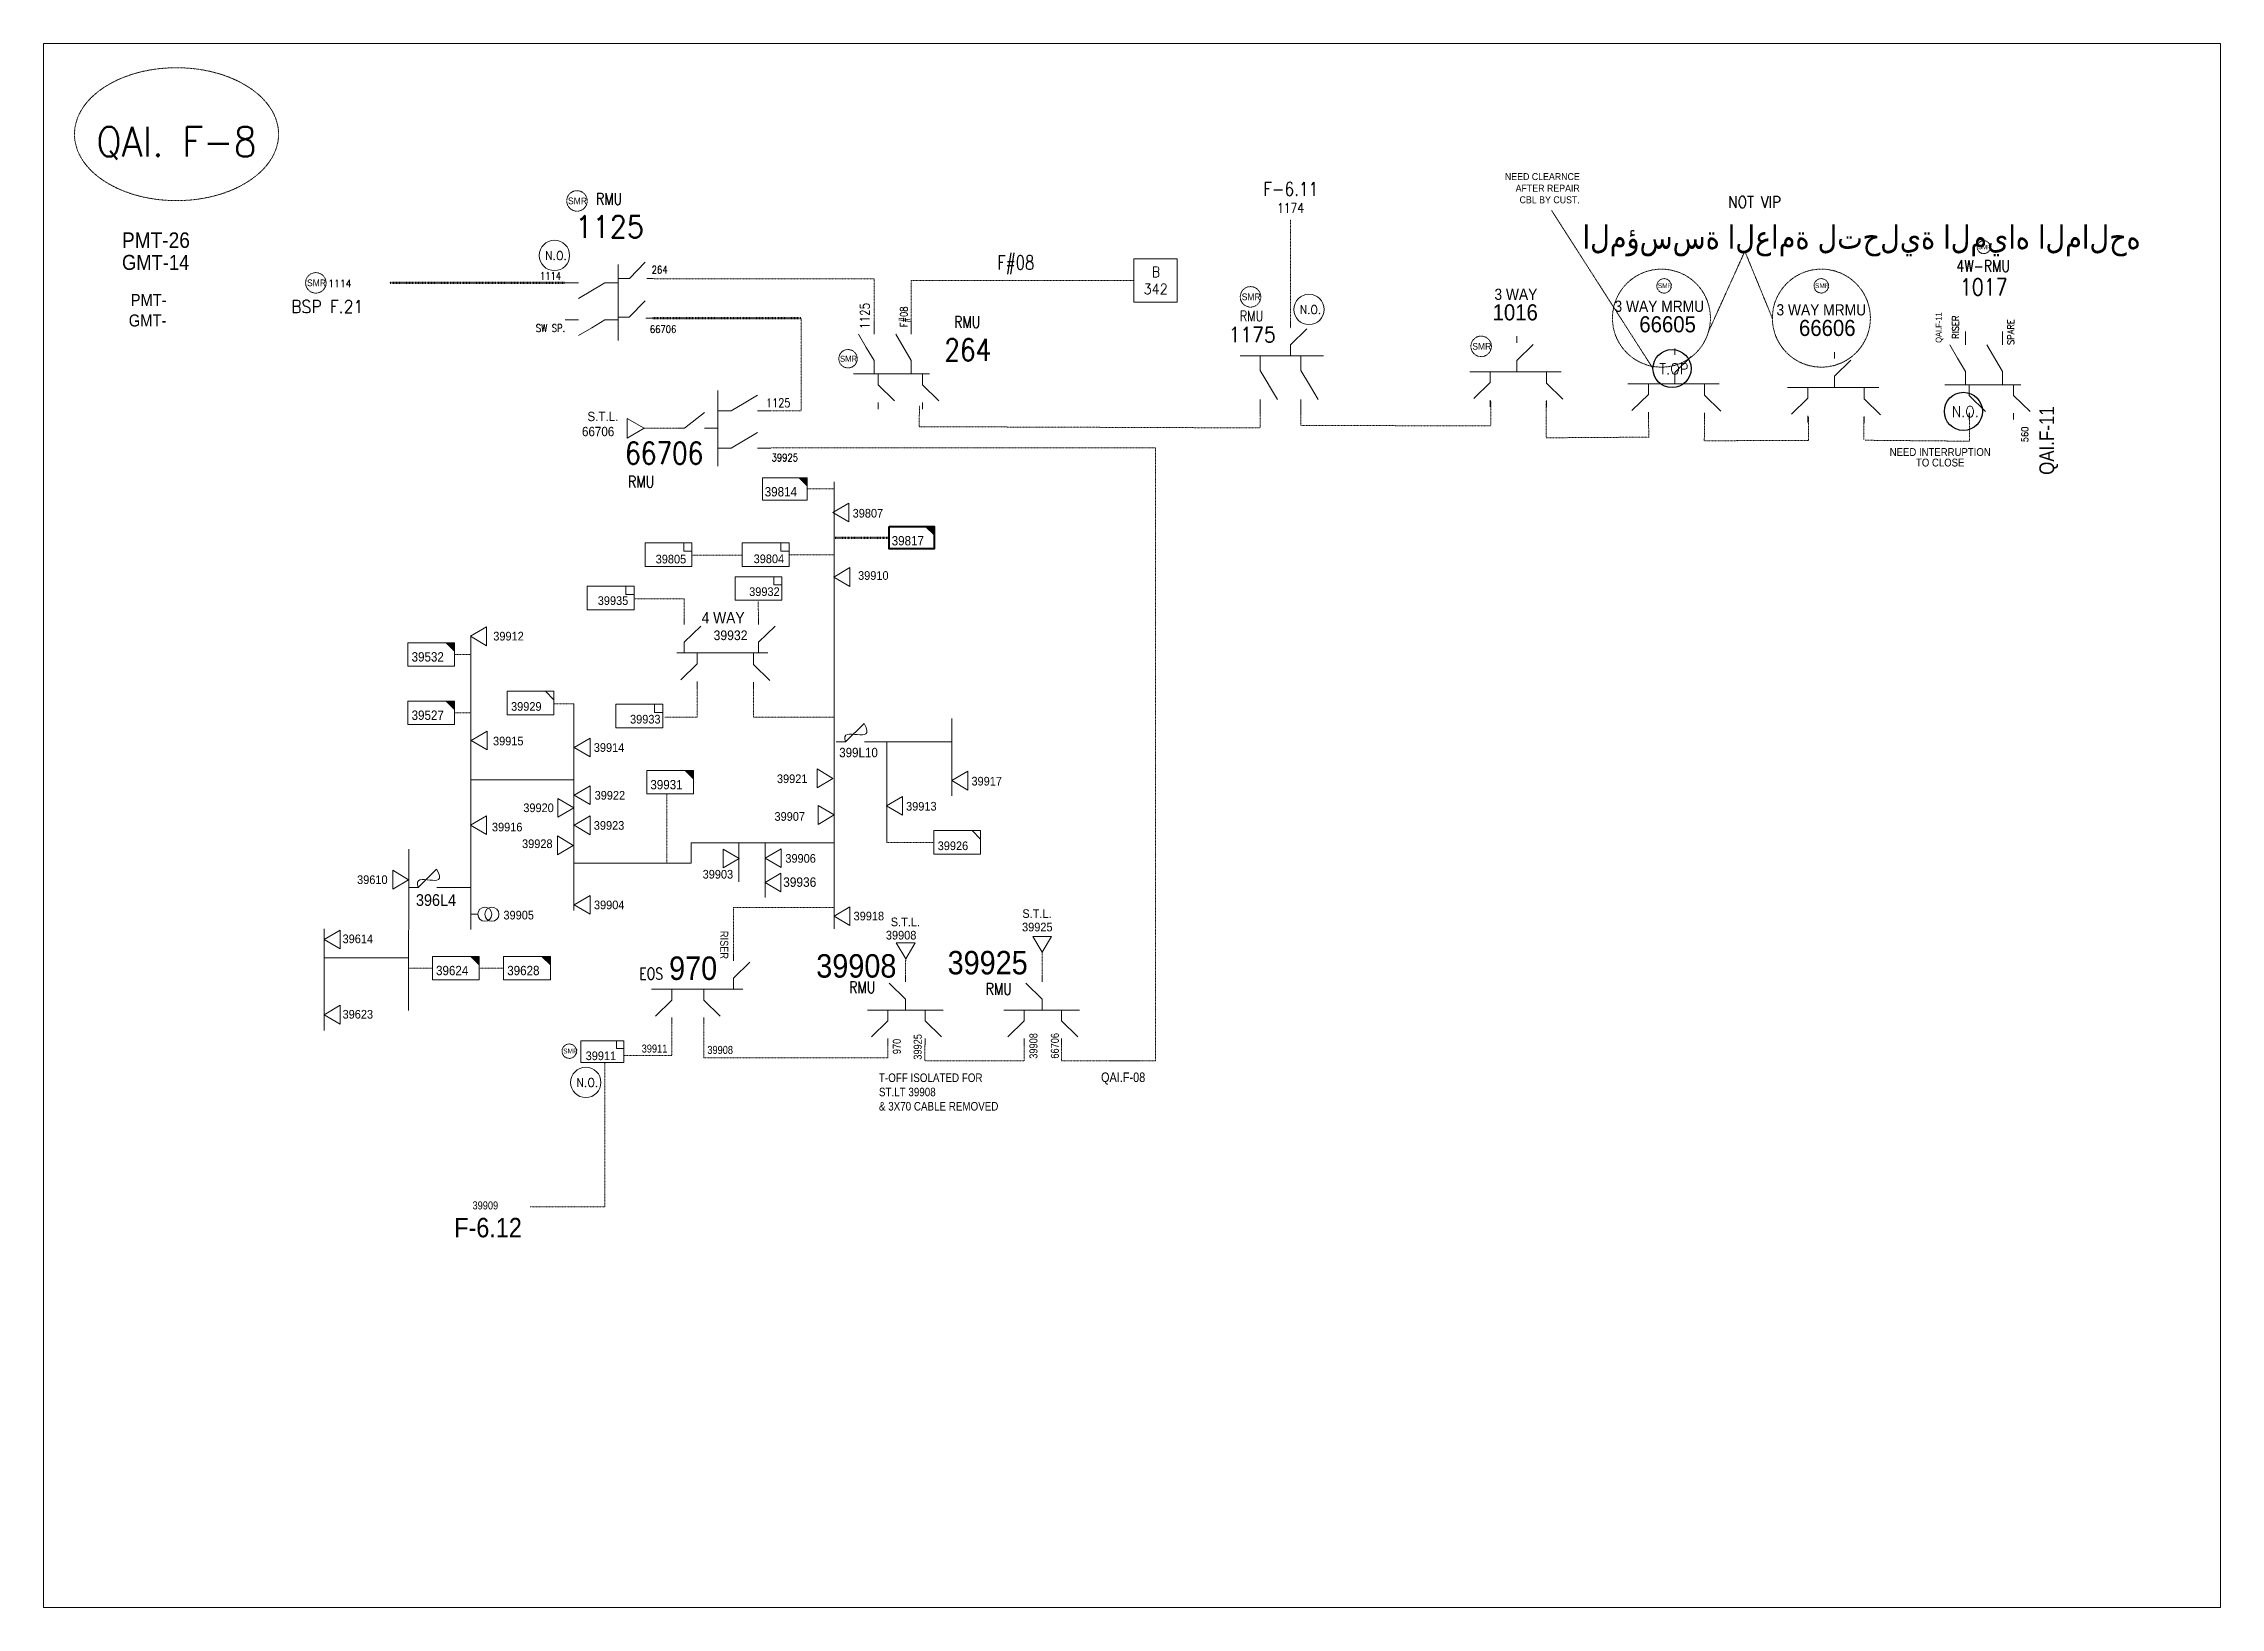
# Model space of a CAD drawing. Header units: metres. Extents: x 65984 to 144644, y -19036 to 23726.
# Drawn here: x 93797 to 95402, y 5881 to 7033 of the extents above; entities that cross this region are included whole.
import ezdxf
from ezdxf.enums import TextEntityAlignment as Align

# ---------------------------------------------------------------- set-up
doc = ezdxf.new("R2010")
doc.units = ezdxf.units.M
doc.header["$MEASUREMENT"] = 0
doc.linetypes.add('DGN Style 3', pattern=[0.013877, 0, -0.013877])
doc.layers.get('0').update_dxf_attribs({"color": 95, "lineweight": 40})
for name, color, linetype, lineweight in [('d_eos', 111, 'Continuous', 40), ('d_eos no', 121, 'Continuous', 40), ('d_fco', 5, 'Continuous', 40), ('d_fco text', 95, 'Continuous', 40), ('d_oh branch', 94, 'Continuous', 40), ('d_switch', 95, 'Continuous', 40), ('d_tf', 1, 'Continuous', 40), ('d_tf no', 6, 'Continuous', 40), ('d_tf_200', 1, 'Continuous', 40), ('d_ug cable', 95, 'Continuous', 40), ('d_unit sub', 7, 'Continuous', 40), ('FDR  2  19', 172, 'Continuous', 40), ('fedr no', 95, 'Continuous', 40), ('GRID STATION  04', 7, 'Continuous', 40), ('Level 37', 7, 'Continuous', 0), ('O H MAIN FEEDER', 4, 'Continuous', 100), ('SW N O', 114, 'Continuous', 30)]:
    doc.layers.add(name, color=color, linetype=linetype, lineweight=lineweight)
doc.styles.add('NASKHF', font='naskhf.shx', dxfattribs={"height": 8})
doc.styles.add('Style-Arial', font='arial.ttf')
doc.styles.add('Style-ENGINEERING', font='ENGINEERING.shx')
doc.styles.add('Style-msdefault', font='msdefault.shx')
doc.styles.add('Style-simplex', font='simplex.shx')
doc.styles.add('Style-STANDARD', font='STANDARD.shx')

msp = doc.modelspace()

# ---------------------------------------------------------------- texts
at = {"color": 7, "linetype": 'Continuous', "lineweight": 13, "style": 'Style-STANDARD', "width": 0.857143}
msp.add_text('F#08', height=10.32, dxfattribs=at).set_placement((94514.2, 6872.1), align=Align.MIDDLE_CENTER)
at = {"layer": 'd_eos no', "color": 7, "linetype": 'Continuous', "lineweight": 13, "style": 'Style-Arial', "width": 0.88}
for s, height, p in [('PMT-26', 11.45, (93855.3, 6894.2)), ('المؤسسة العامة لتحلية المياه المالحه', 17.197, (94932, 6899.4)), ('GMT-14', 11.01, (93855.3, 6877.6)), ('PMT-', 8.84, (93861.7, 6848.8)), ('GMT-', 8.84, (93860.3, 6833.7))]:
    msp.add_text(s, height=height, dxfattribs=at).set_placement(p, align=Align.TOP_LEFT)
at = {"layer": 'd_fco text', "color": 7, "linetype": 'DGN Style 3', "lineweight": 13, "style": 'Style-msdefault', "width": 0.92}
msp.add_text('399L10', height=6.93, dxfattribs=at).set_placement((94384, 6514.3), align=Align.TOP_LEFT)
at = {"layer": 'd_fco text', "color": 7, "linetype": 'Continuous', "lineweight": 13, "style": 'Style-msdefault', "width": 0.92}
msp.add_text('396L4', height=8.64, dxfattribs=at).set_placement((94072, 6406.4), align=Align.TOP_LEFT)
at = {"layer": 'd_switch', "color": 2, "linetype": 'Continuous', "lineweight": 13, "style": 'Style-msdefault', "width": 0.857143}
msp.add_text('QAI.F-11', height=4.45, rotation=90, dxfattribs=at).set_placement((95192.2, 6812.8), align=Align.TOP_LEFT)
at = {"layer": 'd_switch', "color": 7, "linetype": 'Continuous', "lineweight": 13, "style": 'Style-msdefault', "width": 0.857143}
msp.add_text('QAI.F-11', height=10.87, rotation=90, dxfattribs=at).set_placement((95268.7, 6715.5), align=Align.TOP_LEFT)
at = {"layer": 'd_switch', "color": 7, "linetype": 'Continuous', "lineweight": 13, "style": 'Style-ENGINEERING', "width": 0.857143}
msp.add_text('39911', height=5.93, dxfattribs=at).set_placement((94257.3, 6295.6), align=Align.TOP_RIGHT)
at = {"layer": 'd_switch', "color": 2, "linetype": 'Continuous', "lineweight": 13, "style": 'Style-msdefault', "width": 0.857143}
msp.add_text('QAI.F-08', height=7.01, dxfattribs=at).set_placement((94577, 6275), align=Align.TOP_LEFT)
at = {"layer": 'd_switch', "color": 2, "linetype": 'Continuous', "lineweight": 13, "insert": (94413.3, 6274.3), "char_height": 6.31, "attachment_point": 1, "style": 'NASKHF'}
msp.add_mtext('\\Fmsdefault;\\H1x;\\W0.857143;T-OFF ISOLATED FOR \\PST.LT 39908\\P& 3X70 CABLE REMOVED', dxfattribs=at)
at = {"layer": 'd_switch', "color": 55, "linetype": 'Continuous', "lineweight": 13, "insert": (94100.2, 6153.3), "char_height": 14.332, "attachment_point": 7, "style": 'NASKHF'}
msp.add_mtext('\\Fmsdefault;\\H1x;\\W0.9;F-6.12\\P', dxfattribs=at)
at = {"layer": 'd_tf no', "color": 1, "linetype": 'Continuous', "lineweight": 40, "style": 'Style-msdefault'}
for s, height, width, p in [('SMR', 4.97, 0.945946, (94184.1, 6919.9)), ('SMR', 3.18, 0.945946, (95223.6, 6885)), ('SMR', 4.97, 0.945946, (93991.7, 6859.5)), ('SMR', 3.53, 0.945946, (94987.4, 6856.7)), ('SMR', 3.53, 0.945946, (95103.3, 6856.7)), ('SMR', 4.97, 0.945946, (94680.7, 6849.2)), ('SMR', 4.97, 0.945946, (94850.7, 6812.7)), ('SMR', 4.48, 0.945946, (94384.6, 6803.3)), ('39817', 6.91, 0.925, (94422.7, 6670.4)), ('SMR', 3.53, 0.945946, (94180.5, 6292.6))]:
    msp.add_text(s, height=height, dxfattribs=dict(at, width=width)).set_placement(p, align=Align.TOP_LEFT)
at = {"layer": 'd_tf no', "color": 2, "linetype": 'Continuous', "lineweight": 13, "style": 'Style-msdefault', "width": 0.945946}
for s, p in [('1016', (94899, 6841.2)), ('66605', (95015.5, 6832.4)), ('66606', (95133.2, 6829.7))]:
    msp.add_text(s, height=11.85, dxfattribs=at).set_placement(p, align=Align.TOP_RIGHT)
at = {"layer": 'd_tf no', "color": 1, "linetype": 'Continuous', "lineweight": 13, "style": 'Style-msdefault'}
for s, height, width, p in [('66706', 6.91, 0.925, (94194.4, 6750.9)), ('39814', 6.91, 0.925, (94329.1, 6706.5)), ('39807', 6.39, 0.945946, (94393.9, 6690.4)), ('39910', 6.39, 0.945946, (94397.9, 6644.5)), ('39912', 6.39, 0.945946, (94129, 6599.8)), ('39532', 6.91, 0.925, (94068.8, 6584.8)), ('39929', 6.39, 0.945946, (94142.1, 6548)), ('39527', 6.91, 0.925, (94068.8, 6541.8)), ('39915', 6.39, 0.945946, (94128.8, 6522.5)), ('39914', 6.39, 0.945946, (94203.1, 6517.7)), ('39931', 6.91, 0.925, (94244.8, 6490.6)), ('39921', 6.39, 0.945946, (94338.1, 6494.7)), ('39917', 6.39, 0.945946, (94481.5, 6492.9)), ('39922', 6.39, 0.945946, (94203.7, 6482.5)), ('39913', 6.39, 0.945946, (94433.3, 6474.4)), ('39916', 6.39, 0.945946, (94128, 6459.1)), ('39923', 6.39, 0.945946, (94203.1, 6460.3)), ('39907', 6.39, 0.945946, (94336.3, 6466.9)), ('39906', 6.39, 0.945946, (94344.3, 6436)), ('39926', 6.39, 0.945946, (94456.6, 6445.3)), ('39936', 6.94, 0.945946, (94342.7, 6418.8)), ('39905', 6.39, 0.945946, (94136.5, 6394.2)), ('39904', 6.39, 0.945946, (94203.2, 6401.7)), ('39918', 6.39, 0.945946, (94394.6, 6393.5)), ('39614', 6.39, 0.945946, (94017.9, 6376.7)), ('39908', 6.39, 0.945946, (94418.4, 6379.4)), ('39925', 6.39, 0.945946, (94518.8, 6385.4)), ('39624', 6.91, 0.925, (94086.8, 6353.6)), ('39628', 6.91, 0.925, (94139.3, 6353.6)), ('39623', 6.39, 0.945946, (94017.9, 6321.1))]:
    msp.add_text(s, height=height, dxfattribs=dict(at, width=width)).set_placement(p, align=Align.TOP_LEFT)
at = {"layer": 'd_tf no', "color": 1, "linetype": 'Continuous', "lineweight": 13, "style": 'Style-msdefault', "width": 0.945946}
for s, p in [('39805', (94271.2, 6656.6)), ('39804', (94343.4, 6656.8)), ('39932', (94340.1, 6632.6)), ('39935', (94228.5, 6626)), ('39933', (94252.3, 6538.6)), ('39610', (94051.1, 6420.3)), ('39903', (94305.8, 6424.3))]:
    msp.add_text(s, height=6.39, dxfattribs=at).set_placement(p, align=Align.TOP_RIGHT)
at = {"layer": 'd_tf no', "color": 7, "linetype": 'Continuous', "lineweight": 13, "style": 'Style-msdefault', "width": 0.945946}
msp.add_text('39932', height=7.11, dxfattribs=at).set_placement((94316.4, 6600.8), align=Align.TOP_RIGHT)
at = {"layer": 'd_tf no', "color": 1, "linetype": 'Continuous', "lineweight": 13, "style": 'Style-msdefault', "width": 0.945946}
for s, p in [('39920', (94173.6, 6473.3)), ('39928', (94172.7, 6446.8))]:
    msp.add_text(s, height=6.39, rotation=359.9943, dxfattribs=at).set_placement(p, align=Align.TOP_RIGHT)
at = {"layer": 'd_tf no', "color": 7, "linetype": 'Continuous', "lineweight": 13, "style": 'Style-msdefault', "width": 0.945946}
for p in [(94422, 6389.2), (94519, 6395.3)]:
    msp.add_text('S.T.L.', height=6.39, dxfattribs=at).set_placement(p, align=Align.TOP_LEFT)
at = {"layer": 'd_tf no', "color": 2, "linetype": 'Continuous', "lineweight": 13, "style": 'Style-msdefault', "width": 0.945946}
msp.add_text('39911', height=6.39, dxfattribs=at).set_placement((94197.1, 6290.5), align=Align.TOP_LEFT)
at = {"layer": 'd_tf no', "color": 2, "linetype": 'Continuous', "lineweight": 13, "insert": (94929.9, 6937.9), "char_height": 5.132, "attachment_point": 3, "style": 'NASKHF'}
msp.add_mtext('\\Fmsdefault;\\H1x;\\W0.945946;NEED CLEARNCE\\PAFTER REPAIR\\PCBL BY CUST.', dxfattribs=at)
at = {"layer": 'd_tf no', "color": 1, "linetype": 'Continuous', "lineweight": 13, "insert": (94198.4, 6762), "char_height": 13.824, "attachment_point": 1, "style": 'NASKHF'}
msp.add_mtext('\\Fmsdefault;\\H0.5x;\\W0.925;S.T.L.', dxfattribs=at)
at = {"layer": 'd_tf no', "color": 1, "linetype": 'Continuous', "lineweight": 13, "ltscale": 1.252092, "insert": (95195.6, 6728.4), "char_height": 5.802, "attachment_point": 5, "line_spacing_factor": 0.8, "style": 'Style-ENGINEERING'}
msp.add_mtext('\\H1x;\\W0.909091;NEED INTERRUPTION \\PTO CLOSE', dxfattribs=at)
at = {"layer": 'fedr no', "color": 6, "linetype": 'Continuous', "lineweight": 13, "insert": (93895.5, 6960), "char_height": 21.97, "attachment_point": 5, "style": 'Style-STANDARD'}
msp.add_mtext('QAI. F-8', dxfattribs=at)
at = {"layer": 'GRID STATION  04', "color": 1, "linetype": 'Continuous', "lineweight": 13, "style": 'Style-STANDARD'}
for s, p in [('B', (94617.5, 6865.1)), ('342', (94617.3, 6852.5))]:
    msp.add_text(s, height=7.62, dxfattribs=at).set_placement(p, align=Align.MIDDLE_CENTER)
at = {"layer": 'Level 37', "color": 2, "linetype": 'Continuous', "lineweight": 13}
for s, height, style, width, p in [('RMU', 8.63, 'Style-STANDARD', 0.854701, (94214.4, 6918.9)), ('1125', 16.22, 'Style-simplex', 0.909091, (94214.8, 6898.4)), ('4W-RMU', 8.63, 'Style-STANDARD', 0.854701, (95227.3, 6869.4)), ('1114', 5.49, 'Style-simplex', 0.909091, (94015.9, 6856.5)), ('1017', 12.38, 'Style-STANDARD', 0.909091, (95227.7, 6854)), ('RMU', 8.63, 'Style-STANDARD', 0.854701, (94478.4, 6828.1)), ('264', 16.22, 'Style-STANDARD', 0.909091, (94478.8, 6807.6))]:
    msp.add_text(s, height=height, dxfattribs=dict(at, style=style, width=width)).set_placement(p, align=Align.MIDDLE_CENTER)
at = {"layer": 'Level 37', "color": 7, "linetype": 'Continuous', "lineweight": 13}
for s, height, style, width, p in [('NOT VIP', 8.63, 'Style-simplex', 0.854701, (95058.8, 6916.5)), ('264', 5.49, 'Style-STANDARD', 0.909091, (94251.6, 6866.7)), ('1114', 5.49, 'Style-STANDARD', 0.909091, (94171.2, 6862.1)), ('SW SP.', 5.49, 'Style-STANDARD', 0.909091, (94171.2, 6823.7)), ('66706', 5.49, 'Style-STANDARD', 0.909091, (94254.2, 6822.8)), ('66706', 16.22, 'Style-STANDARD', 0.909091, (94255, 6731.5)), ('39925', 5.49, 'Style-STANDARD', 0.909091, (94343.9, 6728.2)), ('RMU', 8.63, 'Style-STANDARD', 0.854701, (94238, 6710.4)), ('EOS', 8.63, 'Style-STANDARD', 0.854701, (94245.4, 6347.8)), ('RMU', 8.63, 'Style-STANDARD', 0.854701, (94401, 6337.8)), ('RMU', 8.63, 'Style-STANDARD', 0.854701, (94501.6, 6336.6))]:
    msp.add_text(s, height=height, dxfattribs=dict(at, style=style, width=width)).set_placement(p, align=Align.MIDDLE_CENTER)
at = {"layer": 'Level 37', "color": 2, "linetype": 'Continuous', "lineweight": 13, "style": 'Style-Arial', "width": 0.88}
for s, p in [('3 WAY', (94867, 6852.7)), ('3 WAY MRMU', (94955.5, 6843.9)), ('3 WAY MRMU', (95074.9, 6841.3))]:
    msp.add_text(s, height=8.27, dxfattribs=at).set_placement(p, align=Align.TOP_LEFT)
at = {"layer": 'Level 37', "color": 55, "linetype": 'Continuous', "lineweight": 13, "ltscale": 1.47152, "style": 'Style-simplex', "width": 0.909091}
msp.add_text('BSP F.21', height=9.37, dxfattribs=at).set_placement((94006.6, 6839.5), align=Align.MIDDLE_CENTER)
at = {"layer": 'Level 37', "color": 7, "linetype": 'Continuous', "lineweight": 13, "ltscale": 0.616242, "style": 'Style-STANDARD', "width": 0.909091}
msp.add_text('1125', height=6.88, rotation=90, dxfattribs=at).set_placement((94402.9, 6832.6), align=Align.MIDDLE_CENTER)
at = {"layer": 'Level 37', "color": 7, "linetype": 'Continuous', "lineweight": 13, "width": 0.909091}
for s, height, style, p in [('F#08', 5.49, 'Style-STANDARD', (94431.7, 6831.9)), ('560', 4.94, 'Style-simplex', (95258, 6745.3))]:
    msp.add_text(s, height=height, rotation=90, dxfattribs=dict(at, style=style)).set_placement(p, align=Align.MIDDLE_CENTER)
at = {"layer": 'Level 37', "color": 2, "linetype": 'Continuous', "lineweight": 13, "ltscale": 0.9}
for s, height, style, width, p in [('RMU', 7.77, 'Style-STANDARD', 0.854701, (94688, 6832.6)), ('1175', 11.14, 'Style-simplex', 0.909091, (94688.4, 6818.8))]:
    msp.add_text(s, height=height, dxfattribs=dict(at, style=style, width=width)).set_placement(p, align=Align.MIDDLE_CENTER)
at = {"layer": 'Level 37', "color": 2, "linetype": 'Continuous', "lineweight": 13, "style": 'Style-simplex', "width": 0.909091}
for s, p in [('RISER', (95206.9, 6824.3)), ('SPARE', (95247.6, 6820.7))]:
    msp.add_text(s, height=4.94, rotation=90, dxfattribs=at).set_placement(p, align=Align.MIDDLE_CENTER)
at = {"layer": 'Level 37', "color": 7, "linetype": 'Continuous', "lineweight": 13, "ltscale": 0.57423, "style": 'Style-STANDARD', "width": 0.909091}
msp.add_text('1125', height=6.34, dxfattribs=at).set_placement((94339, 6768.6), align=Align.MIDDLE_CENTER)
at = {"layer": 'Level 37', "color": 7, "linetype": 'Continuous', "lineweight": 13}
for s, height, style, width, p in [('4 WAY', 8.27, 'Style-Arial', 0.88, (94282.6, 6614.3)), ('970', 17.28, 'Style-Arial', 0.88, (94258.6, 6360.5)), ('39908', 17.28, 'Style-Arial', 0.88, (94367.1, 6362.2)), ('39925', 17.28, 'Style-Arial', 0.88, (94463.9, 6364.6)), ('39908', 5.93, 'Style-ENGINEERING', 0.857143, (94286.8, 6294.6))]:
    msp.add_text(s, height=height, dxfattribs=dict(at, style=style, width=width)).set_placement(p, align=Align.TOP_LEFT)
at = {"layer": 'Level 37', "color": 7, "linetype": 'Continuous', "lineweight": 13, "style": 'Style-ENGINEERING', "width": 0.857143}
msp.add_text('RISER', height=5.93, rotation=270, dxfattribs=at).set_placement((94302.2, 6358.6), align=Align.TOP_RIGHT)
for s, rotation, p in [('39925', 90, (94438.9, 6284.4)), ('39908', 90, (94524.2, 6285.1)), ('66706', 90, (94540, 6285.2)), ('39909', 0.0075, (94113.7, 6180))]:
    msp.add_text(s, height=5.93, rotation=rotation, dxfattribs=at).set_placement(p, align=Align.TOP_LEFT)
at = {"layer": 'Level 37', "color": 55, "linetype": 'Continuous', "lineweight": 13, "ltscale": 0.81, "insert": (94716.9, 6926.2), "char_height": 10.024, "attachment_point": 5, "line_spacing_factor": 0.6, "style": 'Style-STANDARD'}
msp.add_mtext('\\H1x;\\W0.909091;F-6.11', dxfattribs=at)
at = {"layer": 'Level 37', "color": 7, "linetype": 'Continuous', "lineweight": 13, "ltscale": 0.64872, "insert": (94716.7, 6912.2), "char_height": 7.03, "attachment_point": 5, "line_spacing_factor": 0.6, "style": 'Style-STANDARD'}
msp.add_mtext('\\H1x;\\W0.909091;1174', dxfattribs=at)
at = {"layer": 'Level 37', "color": 7, "linetype": 'Continuous', "lineweight": 13, "insert": (94423.5, 6288.5), "char_height": 5.927, "attachment_point": 1, "rotation": 90, "style": 'NASKHF'}
msp.add_mtext('\\FENGINEERING;\\H1x;\\W0.857143;970', dxfattribs=at)

# ---------------------------------------------------------------- blocks, each defined once
blk = doc.blocks.new('*U1043')
at = {"layer": 'd_eos', "color": 2, "linetype": 'Continuous', "lineweight": 13, "ltscale": 1.103054}
for p, q in [((-19.7, 13.2), (-19.7, 26.5)), ((17.4, 13.2), (17.4, 26.5)), ((-19.7, -13.2), (-4.1, 13.2)), ((25.3, 0), (33.1, 13.2)), ((-19.7, -26.5), (-19.7, -13.2)), ((17.4, -13.2), (25.3, 0)), ((17.4, -26.5), (17.4, -13.2)), ((-37.9, -26.5), (37.9, -26.5))]:
    blk.add_line(p, q, dxfattribs=at)
blk = doc.blocks.new('*U1044')
at = {"layer": 'd_eos', "color": 7, "linetype": 'Continuous', "lineweight": 13, "ltscale": 1.103054}
for p, q in [((0, 31.5), (0, -31.5)), ((-33.2, 0), (-27.6, 0)), ((-27.6, 0), (-11, -13)), ((-11, 0), (0, 0)), ((0, 16.4), (11, 16.4)), ((11, 16.4), (33, 3.4)), ((33, 16.4), (44, 16.4)), ((0, -14.5), (11, -14.5)), ((11, -14.5), (22, -21)), ((33, -14.5), (44, -14.5)), ((22, -21), (33, -27.5))]:
    blk.add_line(p, q, dxfattribs=at)
blk = doc.blocks.new('*U1045')
at = {"layer": 'd_eos', "color": 7, "linetype": 'Continuous', "lineweight": 13, "ltscale": 1.103054}
for p, q in [((0.15, 4.67), (-6.85, 11.47)), ((0.15, 12.11), (0.15, 14.94)), ((16.17, 0.02), (-16.15, 0.02)), ((-7.43, 0.02), (-7.43, -4.63)), ((0.15, 0.02), (0.15, 4.67)), ((8.43, 0.02), (8.43, -4.63)), ((-7.43, -4.63), (-14.43, -11.43)), ((8.43, -4.63), (15.43, -11.43)), ((-7.43, -12.08), (-7.43, -14.9)), ((8.43, -12.07), (8.43, -14.9))]:
    blk.add_line(p, q, dxfattribs=at)
blk = doc.blocks.new('TF3')
at = {"color": 0, "linetype": 'ByBlock', "lineweight": -2}
for p, q in [((11.3, 9), (18.3, 9)), ((18.3, 9), (18.3, 2))]:
    blk.add_line(p, q, dxfattribs=at)
at = {"color": 0, "linetype": 'ByBlock', "lineweight": -2, "flags": 128}
blk.add_lwpolyline([(18.3, 2), (11.3, 2), (11.3, 9)], dxfattribs=at)
at = {"color": 0, "linetype": 'ByBlock', "lineweight": -2}
blk.add_3dface([(-21.7, 9), (18.3, 9), (18.3, -11), (-21.7, -11)], dxfattribs=at)
blk = doc.blocks.new('TFU_94')
at = {"layer": 'd_tf_200', "color": 1, "linetype": 'Continuous', "lineweight": 13}
blk.add_line((0, 10), (0, 0), dxfattribs=at)
for centre in [(0, 30), (0, 20)]:
    blk.add_circle(centre, 10, dxfattribs=at)
blk = doc.blocks.new('TF_8')
at = {"color": 0, "linetype": 'ByBlock', "lineweight": -2}
blk.add_line((6.3, 4.95), (9.9, 1.35), dxfattribs=at)
blk.add_3dface([(-10.1, 4.95), (9.9, 4.95), (9.9, -5.05), (-10.1, -5.05)], dxfattribs=at)
blk = doc.blocks.new('exist.us-1000kva')
at = {"color": 0, "linetype": 'ByBlock', "lineweight": -2, "flags": 128}
blk.add_lwpolyline([(40, 12.9), (32.8, 20), (40, 20)], close=True, dxfattribs=at)
at = {"color": 0, "linetype": 'ByBlock', "lineweight": -2, "extrusion": (0, 0, -1)}
blk.add_solid([(-40, 12.9), (-32.8, 20), (-40, 20)], dxfattribs=at)
at = {"color": 0, "linetype": 'ByBlock', "lineweight": -2, "xscale": 2, "yscale": 2}
blk.add_blockref('TF_8', (20.2, 10.1), dxfattribs=at)
blk = doc.blocks.new('FUSE01')
at = {"color": 0, "linetype": 'ByBlock', "lineweight": -2}
blk.add_line((0, -17.15), (0, -22.55), dxfattribs=at)
at = {"color": 0, "linetype": 'ByBlock', "lineweight": -2, "flags": 128}
blk.add_lwpolyline([(0, 0.05), (0, -5.75), (-11.2, -16.95)], dxfattribs=at)
at = {"color": 0, "linetype": 'ByBlock', "lineweight": -2}
blk.add_open_spline([(-11.2, -16.95), (3.4, -25.35), (-11.6, -1.35), (0, -5.75)], degree=3, dxfattribs=at)
blk = doc.blocks.new('TRA1_788')
at = {"layer": 'd_tf', "color": 1, "linetype": 'Continuous', "lineweight": 13, "ltscale": 0.000677655, "flags": 128}
blk.add_lwpolyline([(10, -17), (0, 0), (-10, -17)], close=True, dxfattribs=at)
blk = doc.blocks.new('TRA1_787')
at = {"layer": 'd_tf', "color": 1, "linetype": 'Continuous', "lineweight": 13, "ltscale": 0.000677655, "xscale": 1.000046564039522, "yscale": 1.000046564039522, "zscale": 1.000046564039522, "rotation": 180}
blk.add_blockref('TRA1_788', (0, 0), dxfattribs=at)
blk = doc.blocks.new('TRA1_790')
at = {"layer": 'd_tf', "color": 1, "linetype": 'Continuous', "lineweight": 13, "ltscale": 0.00062494, "flags": 128}
blk.add_lwpolyline([(10, -17), (0, 0), (-10, -17)], close=True, dxfattribs=at)
blk = doc.blocks.new('TRA1_789')
at = {"layer": 'd_tf', "color": 1, "linetype": 'Continuous', "lineweight": 13, "ltscale": 0.00062494, "xscale": 1.000046566207837, "yscale": 1.000046566207837, "zscale": 1.000046566207837, "rotation": 180}
blk.add_blockref('TRA1_790', (0, 0), dxfattribs=at)
blk = doc.blocks.new('TRA1_792')
at = {"layer": 'd_tf', "color": 1, "linetype": 'Continuous', "lineweight": 13, "ltscale": 0.00062494, "extrusion": (0, 0, -1), "flags": 128}
blk.add_lwpolyline([(-10, -17), (0, 0), (10, -17)], close=True, dxfattribs=at)
blk = doc.blocks.new('TRA1_791')
at = {"layer": 'd_tf', "color": 1, "linetype": 'Continuous', "lineweight": 13, "ltscale": 0.00062494, "xscale": 1.000046566207836, "yscale": 1.000046566207836, "zscale": 1.000046566207836, "rotation": 180}
blk.add_blockref('TRA1_792', (0, 0), dxfattribs=at)
blk = doc.blocks.new('TRA1_794')
at = {"layer": 'd_tf', "color": 1, "linetype": 'Continuous', "lineweight": 13, "ltscale": 0.00062494, "extrusion": (0, 0, -1), "flags": 128}
blk.add_lwpolyline([(-10, -17), (0, 0), (10, -17)], close=True, dxfattribs=at)
blk = doc.blocks.new('TRA1_793')
at = {"layer": 'd_tf', "color": 1, "linetype": 'Continuous', "lineweight": 13, "ltscale": 0.00062494, "xscale": 1.000046566207837, "yscale": 1.000046566207837, "zscale": 1.000046566207837, "rotation": 180}
blk.add_blockref('TRA1_794', (0, 0), dxfattribs=at)
blk = doc.blocks.new('TRA1_796')
at = {"layer": 'd_tf', "color": 1, "linetype": 'Continuous', "lineweight": 13, "ltscale": 0.000633126, "extrusion": (0, 0, -1), "flags": 128}
blk.add_lwpolyline([(-10, -17), (0, 0), (10, -17)], close=True, dxfattribs=at)
blk = doc.blocks.new('TRA1_795')
at = {"layer": 'd_tf', "color": 1, "linetype": 'Continuous', "lineweight": 13, "ltscale": 0.000633126, "xscale": 1.000046566207835, "yscale": 1.000046566207835, "zscale": 1.000046566207835, "rotation": 180}
blk.add_blockref('TRA1_796', (0, 0), dxfattribs=at)
blk = doc.blocks.new('TRA1_1499')
at = {"layer": 'd_tf', "color": 1, "linetype": 'Continuous', "lineweight": 13, "ltscale": 0.000607677, "extrusion": (0, 0, -1), "flags": 128}
blk.add_lwpolyline([(-10, -17), (0, 0), (10, -17)], close=True, dxfattribs=at)
blk = doc.blocks.new('TRA1_1498')
at = {"layer": 'd_tf', "color": 1, "linetype": 'Continuous', "lineweight": 13, "ltscale": 0.000607677, "xscale": 1.000046566207835, "yscale": 1.000046566207835, "zscale": 1.000046566207835, "rotation": 180}
blk.add_blockref('TRA1_1499', (0, 0), dxfattribs=at)
blk = doc.blocks.new('*U893')
at = {"layer": 'SW N O', "color": 3, "lineweight": 13}
blk.add_circle((0, 0), 16.8, dxfattribs=at)
at = {"layer": 'SW N O', "color": 3, "lineweight": 13, "style": 'Style-STANDARD'}
blk.add_text('N.O.', height=9.6, dxfattribs=at).set_placement((1.7, -0.2), align=Align.MIDDLE_CENTER)
blk = doc.blocks.new('*U4012')
at = {"layer": 'd_eos', "color": 2, "linetype": 'Continuous', "lineweight": 13, "ltscale": 1.136423}
for p, q in [((-19.7, 13.2), (-19.7, 26.5)), ((17.4, 13.2), (17.4, 26.5)), ((-19.7, -13.2), (-4.1, 13.2)), ((25.3, 0), (33.1, 13.2)), ((-19.7, -26.5), (-19.7, -13.2)), ((17.4, -13.2), (25.3, 0)), ((17.4, -26.5), (17.4, -13.2)), ((-37.9, -26.5), (37.9, -26.5))]:
    blk.add_line(p, q, dxfattribs=at)
blk = doc.blocks.new('*U4159')
at = {"layer": 'SW N O', "color": 3, "ltscale": 0.426762}
blk.add_circle((0, 0), 16.8, dxfattribs=at)
at = {"layer": 'SW N O', "color": 3, "style": 'Style-STANDARD'}
blk.add_text('N.O.', height=9.6, dxfattribs=at).set_placement((1.7, -0.2), align=Align.MIDDLE_CENTER)
blk = doc.blocks.new('*U4210')
at = {"layer": 'SW N O', "color": 5, "ltscale": 0.426762}
blk.add_circle((0, 0), 16.8, dxfattribs=at)
at = {"layer": 'SW N O', "color": 5, "style": 'Style-STANDARD'}
blk.add_text('T.OP', height=9.6, dxfattribs=at).set_placement((1.7, -0.2), align=Align.MIDDLE_CENTER)

# ---------------------------------------------------------------- linework, layer by layer
at = {"color": 2, "linetype": 'DGN Style 3', "lineweight": 13}
for p, q in [((94909, 6910.6), (94983.9, 6793.8)), ((95051, 6879), (95024.6, 6820.6)), ((95051.8, 6879.8), (95071.9, 6830.8))]:
    msp.add_line(p, q, dxfattribs=at)
at = {"layer": 'd_eos', "color": 2, "linetype": 'Continuous', "lineweight": 13, "ltscale": 1.103054}
for p, q in [((94229.3, 6860.1), (94241, 6872.2)), ((94221.2, 6860.1), (94229.3, 6860.1)), ((94242.1, 6860.1), (94247, 6860.1)), ((94229.2, 6831.7), (94240.9, 6843.8)), ((94241.5, 6830.9), (94246.4, 6830.9)), ((94716.7, 6824.2), (94716.7, 6829.1)), ((94716.7, 6811.3), (94728.8, 6823.1)), ((94716.7, 6803.3), (94716.7, 6811.3)), ((94883.5, 6812.7), (94883.5, 6817.6)), ((94883.5, 6799.8), (94895.6, 6811.6)), ((95000, 6803.9), (95000, 6808.7)), ((95117.7, 6801.2), (95117.7, 6806)), ((94412.6, 6789.8), (94412.6, 6781.8)), ((94445.3, 6789.8), (94445.3, 6781.8)), ((94916.2, 6791.5), (94848.9, 6791.5)), ((94863.9, 6791.5), (94863.9, 6783.5)), ((94883.5, 6791.8), (94883.5, 6799.8)), ((94905.4, 6791), (94905.4, 6783)), ((95000, 6791), (95012.1, 6802.7)), ((95000, 6783), (95000, 6791)), ((95117.7, 6788.3), (95129.8, 6800)), ((95117.7, 6780.3), (95117.7, 6788.3)), ((94412.6, 6781.8), (94424.7, 6770)), ((94445.3, 6781.8), (94457.4, 6770)), ((94863.9, 6783.5), (94851.8, 6771.7)), ((94905.4, 6783), (94917.5, 6771.3)), ((95032.7, 6782.7), (94965.4, 6782.7)), ((94980.5, 6774.7), (94968.4, 6762.9)), ((94980.5, 6782.7), (94980.5, 6774.7)), ((95021.9, 6782.2), (95021.9, 6774.2)), ((95021.9, 6774.2), (95034, 6762.5)), ((95150.4, 6780), (95083.1, 6780)), ((95098.1, 6772), (95086, 6760.2)), ((95098.1, 6780), (95098.1, 6772)), ((95139.6, 6779.5), (95139.6, 6771.5)), ((95217, 6781.9), (95217, 6773.9)), ((95217, 6773.9), (95229.1, 6762.2)), ((95249.7, 6781.9), (95249.7, 6773.9)), ((95249.7, 6773.9), (95261.8, 6762.2)), ((94412.6, 6768.9), (94412.6, 6764)), ((94445.3, 6768.9), (94445.3, 6764)), ((94863.9, 6770.6), (94863.9, 6765.7)), ((94905.4, 6770.2), (94905.4, 6765.3)), ((94980.5, 6761.8), (94980.5, 6756.9)), ((95021.9, 6761.3), (95021.9, 6756.5)), ((95098.1, 6759.1), (95098.1, 6754.2)), ((95139.6, 6771.5), (95151.7, 6759.8)), ((95139.6, 6758.6), (95139.6, 6753.8)), ((95217, 6761), (95217, 6756.2)), ((95249.7, 6761), (95249.7, 6756.2))]:
    msp.add_line(p, q, dxfattribs=at)
at = {"layer": 'd_eos', "color": 2, "linetype": 'Continuous', "lineweight": 13, "ltscale": 0.992748}
msp.add_line((94229.2, 6831.7), (94221.2, 6831.7), dxfattribs=at)
at = {"layer": 'd_eos', "color": 7, "linetype": 'Continuous', "lineweight": 13, "ltscale": 1.103054}
for p, q in [((94269.8, 6605.1), (94269.8, 6610)), ((94269.8, 6592.2), (94281.9, 6604)), ((94324.6, 6605.1), (94324.6, 6610)), ((94324.6, 6592.2), (94336.7, 6604)), ((94331.5, 6584.2), (94264.2, 6584.2)), ((94269.8, 6584.2), (94269.8, 6592.2)), ((94279.3, 6584.2), (94279.3, 6576.2)), ((94320.7, 6583.7), (94320.7, 6575.7)), ((94324.6, 6584.2), (94324.6, 6592.2)), ((94279.3, 6576.2), (94267.2, 6564.4)), ((94279.3, 6563.3), (94279.3, 6558.4)), ((94320.7, 6575.7), (94332.8, 6564)), ((94320.7, 6562.8), (94320.7, 6558)), ((94306, 6357.3), (94306, 6362.2)), ((94306, 6344.4), (94318.1, 6356.2)), ((94306, 6336.4), (94306, 6344.4)), ((94312.9, 6336.4), (94245.6, 6336.4)), ((94260.7, 6328.4), (94248.6, 6316.6)), ((94260.7, 6336.4), (94260.7, 6328.4)), ((94284.1, 6336.4), (94284.1, 6328.4)), ((94284.1, 6328.4), (94296.2, 6316.6)), ((94260.7, 6315.5), (94260.7, 6310.6)), ((94284.1, 6315.5), (94284.1, 6310.6))]:
    msp.add_line(p, q, dxfattribs=at)
at = {"layer": 'd_oh branch', "color": 1, "linetype": 'Continuous', "lineweight": 13}
for p, q in [((94380.4, 6380.8), (94380.4, 6710.4)), ((94112.4, 6380.5), (94112.4, 6596.4)), ((94188.5, 6394.3), (94188.5, 6546.8)), ((94419, 6518.6), (94419, 6444.6)), ((94188.5, 6490.7), (94112.4, 6490.7)), ((94066.6, 6320.7), (94066.7, 6439.5)), ((94310.1, 6415.5), (94310.1, 6444.2)), ((94112.4, 6411.4), (94093.2, 6411.4)), ((94004.3, 6305.9), (94004.3, 6381)), ((94066.6, 6359.4), (94004.3, 6359.4))]:
    msp.add_line(p, q, dxfattribs=at)
at = {"layer": 'd_oh branch', "color": 1, "linetype": 'Continuous', "lineweight": 13, "flags": 128}
for points in [[(94467, 6535.9), (94467, 6478.9)], [(94405.5, 6518.6), (94467, 6518.6)], [(94274.8, 6429.2), (94274.8, 6444.2), (94380.4, 6444.2)], [(94329.3, 6404.1), (94329.3, 6444.2)], [(94188.5, 6429.2), (94274.8, 6429.2)]]:
    msp.add_lwpolyline(points, dxfattribs=at)
at = {"layer": 'd_ug cable', "color": 1, "linetype": 'DGN Style 3', "lineweight": 100}
for p, q in [((94182, 6857), (94052.5, 6857)), ((94356, 6830.9), (94246.3, 6830.9)), ((94421, 6669.1), (94380.4, 6669.1))]:
    msp.add_line(p, q, dxfattribs=at)
at = {"layer": 'd_ug cable', "color": 1, "linetype": 'DGN Style 3', "lineweight": 13}
for p, q in [((94265, 6749.8), (94240.3, 6749.8)), ((94380.4, 6705.1), (94360.5, 6705.1)), ((94347.1, 6656.6), (94380.4, 6656.6)), ((94324.2, 6622.4), (94324.6, 6608.5)), ((94100.5, 6583.1), (94112.4, 6583.1)), ((94279.3, 6560.2), (94279.3, 6537)), ((94320.7, 6560), (94320.7, 6537)), ((94100.5, 6540.2), (94112.4, 6540.2)), ((94188.5, 6546.8), (94173.7, 6546.8)), ((94255.5, 6537), (94279.3, 6537)), ((94320.7, 6537), (94380.4, 6537)), ((94256.9, 6480.6), (94256.9, 6429.6)), ((94066.6, 6351.9), (94084.1, 6351.9)), ((94119.1, 6351.9), (94136.6, 6351.9))]:
    msp.add_line(p, q, dxfattribs=at)
at = {"layer": 'd_ug cable', "color": 1, "linetype": 'DGN Style 3', "lineweight": 13, "flags": 128}
for points in [[(94716.7, 6823.6), (94716.7, 6823.6), (94716.7, 6903.6)], [(94409.7, 6829), (94409.7, 6859.9), (94289, 6859.9), (94247.6, 6859.9)], [(94601.3, 6858.7), (94437.1, 6858.7), (94437.1, 6828.9)], [(94334, 6762.7), (94356, 6762.7), (94356, 6830.9)], [(94694, 6750.1), (94442.9, 6751), (94443.2, 6766.5)], [(94694.4, 6750.3), (94694.4, 6750.3), (94694.4, 6763.7)], [(94724.4, 6751.8), (94724.4, 6751.8), (94724.4, 6763.4)], [(94864.4, 6752.1), (94864.4, 6752.1), (94864.4, 6769.8)], [(94905.1, 6742.8), (94905.1, 6742.8), (94905.1, 6770.1)], [(94980.9, 6743.3), (94980.9, 6743.3), (94980.5, 6756.9)], [(95021.7, 6740.6), (95021.7, 6740.6), (95021.9, 6757.6)], [(95098.6, 6740.6), (95098.6, 6740.6), (95098.6, 6758.3)], [(95139.3, 6741.6), (95139.3, 6741.6), (95139.3, 6758.6)], [(95217.2, 6740.4), (95217.2, 6740.4), (95217.2, 6761.1)], [(94864.4, 6751.7), (94724.4, 6751.8), (94724.4, 6751.8)], [(94981.3, 6743.3), (94905.1, 6742.8), (94905.1, 6742.8)], [(95098.5, 6740.9), (95021.7, 6740.6), (95021.7, 6740.6)], [(95216.9, 6740.3), (95140.2, 6741), (95140.2, 6741)], [(94333.6, 6735.3), (94617.1, 6735.3), (94617.1, 6283.6), (94582.9, 6283.6)], [(94312.5, 6656.4), (94275.4, 6656.4)], [(94269.8, 6624), (94232.8, 6624)], [(94269.8, 6624), (94269.8, 6610)], [(94419, 6444.6), (94453.7, 6444.6)], [(94306, 6362.2), (94306, 6396.7), (94380.4, 6396.7)], [(94260.7, 6310.6), (94260.7, 6287.4), (94225.3, 6287.4)], [(94284.1, 6310.6), (94284.1, 6285.8), (94419.8, 6285.8), (94419.8, 6295.2)], [(94447.2, 6295.3), (94447.2, 6283.6), (94520.4, 6283.6), (94520.4, 6295.3)], [(94547.8, 6295.3), (94547.8, 6283.6), (94605.6, 6283.6)], [(94156.1, 6176), (94211.2, 6176), (94211.2, 6282.4)]]:
    msp.add_lwpolyline(points, dxfattribs=at)
at = {"layer": 'd_ug cable', "color": 2, "linetype": 'DGN Style 3', "lineweight": 13}
for centre, radius in [((94190.7, 6917.4), 7.55), ((95227.7, 6883.3), 4.78), ((93998.2, 6857), 7.55), ((94687.2, 6846.7), 7.55), ((94990.1, 6831), 36.1), ((94992, 6854.8), 5.31), ((95108, 6831), 36.1), ((95107.9, 6854.8), 5.31), ((94390.5, 6801.1), 6.79), ((94857.2, 6810.2), 7.55), ((94185, 6290.7), 5.31)]:
    msp.add_circle(centre, radius, dxfattribs=at)
at = {"layer": 'FDR  2  19', "color": 1, "linetype": 'DGN Style 3', "lineweight": 13}
for p, q in [((94432.9, 6346.8), (94433, 6358.8)), ((94533.6, 6346.8), (94533.6, 6363.5))]:
    msp.add_line(p, q, dxfattribs=at)
at = {"layer": 'fedr no', "color": 82, "linetype": 'DGN Style 3', "lineweight": 13, "true_color": 0x1dc70e}
msp.add_ellipse((93895.5, 6966.6), major_axis=(75.2, 0), ratio=0.651175, dxfattribs=at)
at = {"layer": 'GRID STATION  04', "color": 1, "linetype": 'Continuous', "lineweight": 13, "ltscale": 1.017674, "flags": 128}
msp.add_lwpolyline([(94633.1, 6842.9), (94601.3, 6842.9), (94601.3, 6874.6), (94633.1, 6874.6)], close=True, dxfattribs=at)
at = {"layer": 'O H MAIN FEEDER', "color": 140, "lineweight": 13, "ltscale": 0.498271, "flags": 128}
msp.add_lwpolyline([(93797.5, 7033.4), (95402.2, 7033.4), (95402.2, 5880.7), (93797.5, 5880.7)], close=True, dxfattribs=at)

# ---------------------------------------------------------------- block references
at = {"layer": 'd_eos', "color": 2, "linetype": 'Continuous', "lineweight": 13, "ltscale": 1.103054, "extrusion": (0, 0, -1), "xscale": 0.737445196782555, "yscale": 0.737445196782555, "zscale": 0.737445196782555}
for p, rotation in [((-94201.6, 6842.5), 269.9999999999999), ((-94422.6, 6809.4), 359.9999999999999), ((-95227, 6801.5), 359.9999999999999)]:
    msp.add_blockref('*U1043', p, dxfattribs=dict(at, rotation=rotation))
at = {"layer": 'd_eos', "color": 2, "linetype": 'Continuous', "lineweight": 13, "ltscale": 1.136423, "extrusion": (0, 0, -1), "xscale": 0.8098568802778591, "yscale": 0.8098568802778591, "zscale": 0.8098568802778591, "rotation": 179.9999999999999}
msp.add_blockref('*U4012', (-94710.3, 6781.8), dxfattribs=at)
at = {"layer": 'd_eos', "color": 7, "linetype": 'Continuous', "lineweight": 13, "ltscale": 1.103054, "extrusion": (0, 0, -1), "xscale": 0.8876824245306763, "yscale": 0.8876824245306763, "zscale": 0.8876824245306763, "rotation": 179.9999999999994}
msp.add_blockref('*U1044', (-94294.5, 6749.8), dxfattribs=at)
at = {"layer": 'd_eos', "color": 7, "linetype": 'Continuous', "lineweight": 13, "ltscale": 1.103054, "xscale": 1.728, "yscale": 1.728, "zscale": 1.728}
for p in [(94432.7, 6321), (94533.3, 6321)]:
    msp.add_blockref('*U1045', p, dxfattribs=at)
at = {"layer": 'd_fco', "color": 7, "linetype": 'Continuous', "lineweight": 13, "xscale": 1.2096, "yscale": -1.2096}
for p, zscale, rotation in [((94381.8, 6518.6), 0.4318582433460426, 269.9999999999999), ((94066.7, 6411.4), 0.1505796586342246, 270)]:
    msp.add_blockref('FUSE01', p, dxfattribs=dict(at, zscale=zscale, rotation=rotation))
at = {"layer": 'd_tf', "color": 1, "linetype": 'Continuous', "lineweight": 13, "ltscale": 0.000677655, "xscale": 0.7348563450647149, "yscale": 0.7348563450647149, "zscale": 0.7348563450647149, "rotation": 89.99999999999997}
msp.add_blockref('TRA1_787', (94240.2, 6749.8), dxfattribs=at)
at = {"layer": 'd_tf', "color": 1, "linetype": 'Continuous', "lineweight": 13, "ltscale": 0.00062494, "extrusion": (0, 0, -1)}
for name, p, xscale, yscale, zscale, rotation in [('TRA1_789', (-94379.4, 6687.8), 0.6911999999999999, 0.6911999999999999, 0.6911999999999999, 90.00000000000001), ('TRA1_789', (-94380, 6640.2), 0.6911999999999999, 0.6911999999999999, 0.6911999999999999, 90.00000000000001), ('TRA1_789', (-94467, 6490.1), 0.6911999999999999, 0.6911999999999999, 0.6911999999999999, 90.00000000000001), ('TRA1_793', (-94188.3, 6470.1), 0.6911999999999998, 0.6911999999999998, 0.6911999999999998, 270.0056822723145), ('TRA1_789', (-94418.9, 6471.5), 0.6911999999999999, 0.6911999999999999, 0.6911999999999999, 90.00000000000001), ('TRA1_791', (-94188, 6442.4), 0.6912, 0.6912, 0.6912, 270.0056822723848), ('TRA1_789', (-94310.2, 6432.8), 0.6911999999999999, 0.6911999999999999, 0.6911999999999999, 269.9999999996048), ('TRA1_789', (-94066.6, 6417.1), 0.6911999999999999, 0.6911999999999999, 0.6911999999999999, 269.9999999999999), ('TRA1_789', (-94380.2, 6390.2), 0.6911999999999999, 0.6911999999999999, 0.6911999999999999, 90.00000000000001)]:
    msp.add_blockref(name, p, dxfattribs=dict(at, xscale=xscale, yscale=yscale, zscale=zscale, rotation=rotation))
at = {"layer": 'd_tf', "color": 1, "linetype": 'Continuous', "lineweight": 13, "ltscale": 0.00062494, "xscale": 0.6911999999999999, "yscale": 0.6911999999999999, "zscale": 0.6911999999999999}
for p, rotation in [((94112.3, 6596.5), 270), ((94112.7, 6519.7), 270), ((94188.6, 6514.5), 270), ((94188.7, 6479.4), 270), ((94379.4, 6491.8), 89.99999999999997), ((94380.3, 6464.8), 89.99999999999997), ((94112.2, 6457.3), 270), ((94188.7, 6457.2), 270), ((94188.7, 6398.5), 270), ((94004.4, 6373.1), 270), ((94004.4, 6317.6), 270)]:
    msp.add_blockref('TRA1_789', p, dxfattribs=dict(at, rotation=rotation))
at = {"layer": 'd_tf', "color": 1, "linetype": 'Continuous', "lineweight": 13, "ltscale": 0.000633126, "extrusion": (0, 0, -1), "xscale": 0.6911999999999999, "yscale": 0.6911999999999999, "zscale": 0.6911999999999999, "rotation": 89.99999999999997}
msp.add_blockref('TRA1_795', (-94329.4, 6432.9), dxfattribs=at)
at = {"layer": 'd_tf', "color": 1, "linetype": 'Continuous', "lineweight": 13, "ltscale": 0.000607677, "extrusion": (0, 0, -1), "xscale": 0.6840849395815861, "yscale": 0.6840849395815861, "zscale": 0.6840849395815861, "rotation": 89.99999999999999}
msp.add_blockref('TRA1_1498', (-94329.4, 6415), dxfattribs=at)
at = {"layer": 'd_tf', "color": 1, "linetype": 'Continuous', "lineweight": 13, "ltscale": 0.00062494, "xscale": 0.6911999999999999, "yscale": 0.6911999999999999, "zscale": 0.6911999999999999}
for p in [(94533.6, 6363.6), (94433, 6358.8)]:
    msp.add_blockref('TRA1_789', p, dxfattribs=at)
at = {"layer": 'd_tf_200', "color": 1, "linetype": 'Continuous', "lineweight": 13, "xscale": 0.5184, "yscale": 0.5184, "zscale": 0.5184, "rotation": 269.9999999999998}
msp.add_blockref('TFU_94', (94112.4, 6391.6), dxfattribs=at)
at = {"layer": 'd_unit sub', "color": 1, "linetype": 'Continuous', "lineweight": 13}
for name, p, xscale, yscale, zscale in [('exist.us-1000kva', (94327.4, 6696.8), 0.8251100163124826, 0.8274606820055416, 1.205416875303179), ('TF3', (94259.6, 6657.5), 0.8637164866920851, 0.8637164866920851, 0.4318582433460426), ('TF3', (94331.3, 6657.5), 0.8637164866920851, 0.8637164866920851, 0.4318582433460426), ('TF3', (94217, 6625.6), 0.8637164866920851, 0.8637164866920851, 0.4318582433460426), ('TF3', (94326, 6632.6), 0.8637164866920851, 0.8637164866920851, 0.4318582433460426), ('exist.us-1000kva', (94066, 6574.4), 0.8628945265435118, 0.8653528369750582, 1.205416875303179), ('exist.us-1000kva', (94066, 6531.5), 0.8628945265435118, 0.8653528369750582, 1.205416875303179), ('TF_8', (94156.6, 6547.4), 1.72743297338417, 1.72743297338417, 0.4318582433460426), ('TF3', (94238.2, 6538.6), 0.8637164866920851, 0.8637164866920851, 0.4318582433460426), ('exist.us-1000kva', (94242.1, 6480.3), 0.8628945265435118, 0.8653528369750582, 1.205416875303179), ('TF_8', (94471.1, 6444.7), 1.72743297338417, 1.72743297338417, 0.4318582433460426), ('exist.us-1000kva', (94084.1, 6343.2), 0.8628945265435118, 0.8653528369750582, 1.205416875303179), ('exist.us-1000kva', (94136.6, 6343.2), 0.8628945265435118, 0.8653528369750582, 1.205416875303179)]:
    msp.add_blockref(name, p, dxfattribs=dict(at, xscale=xscale, yscale=yscale, zscale=zscale))
at = {"layer": 'd_unit sub', "color": 1, "linetype": 'Continuous', "lineweight": 40, "xscale": 0.8251100163124826, "yscale": 0.8274606820055416, "zscale": 1.205416875303179}
msp.add_blockref('exist.us-1000kva', (94420.9, 6660.9), dxfattribs=at)
at = {"layer": 'd_unit sub', "color": 2, "linetype": 'Continuous', "lineweight": 13, "xscale": 0.7922218769872061, "yscale": 0.7922218769872061, "zscale": 0.3674110635924088}
msp.add_blockref('TF3', (94210.8, 6291.1), dxfattribs=at)
at = {"layer": 'SW N O', "color": 3, "lineweight": 13, "xscale": 0.6648453763062123, "yscale": 0.6648453763062123, "zscale": 0.6648453763062123, "rotation": 359.9999999999999}
for p in [(94174.1, 6877.2), (94730.3, 6837.4), (94197.2, 6267.7)]:
    msp.add_blockref('*U893', p, dxfattribs=at)
at = {"layer": 'SW N O', "color": 5, "xscale": 0.8357213370023772, "yscale": 0.8357213370023772, "zscale": 0.8357213370023772}
msp.add_blockref('*U4210', (94997.9, 6793.8), dxfattribs=at)
at = {"layer": 'SW N O', "color": 3, "xscale": 0.8357213370023772, "yscale": 0.8357213370023772, "zscale": 0.8357213370023772}
msp.add_blockref('*U4159', (95212.7, 6762.3), dxfattribs=at)

msp.set_redraw_order([(e.dxf.handle, doc.entitydb.next_handle()) for e in msp.query("TEXT MTEXT ATTDEF DIMENSION ARC_DIMENSION")])  # texts and dimensions are drawn at this point

doc.saveas('drawing.dxf')
